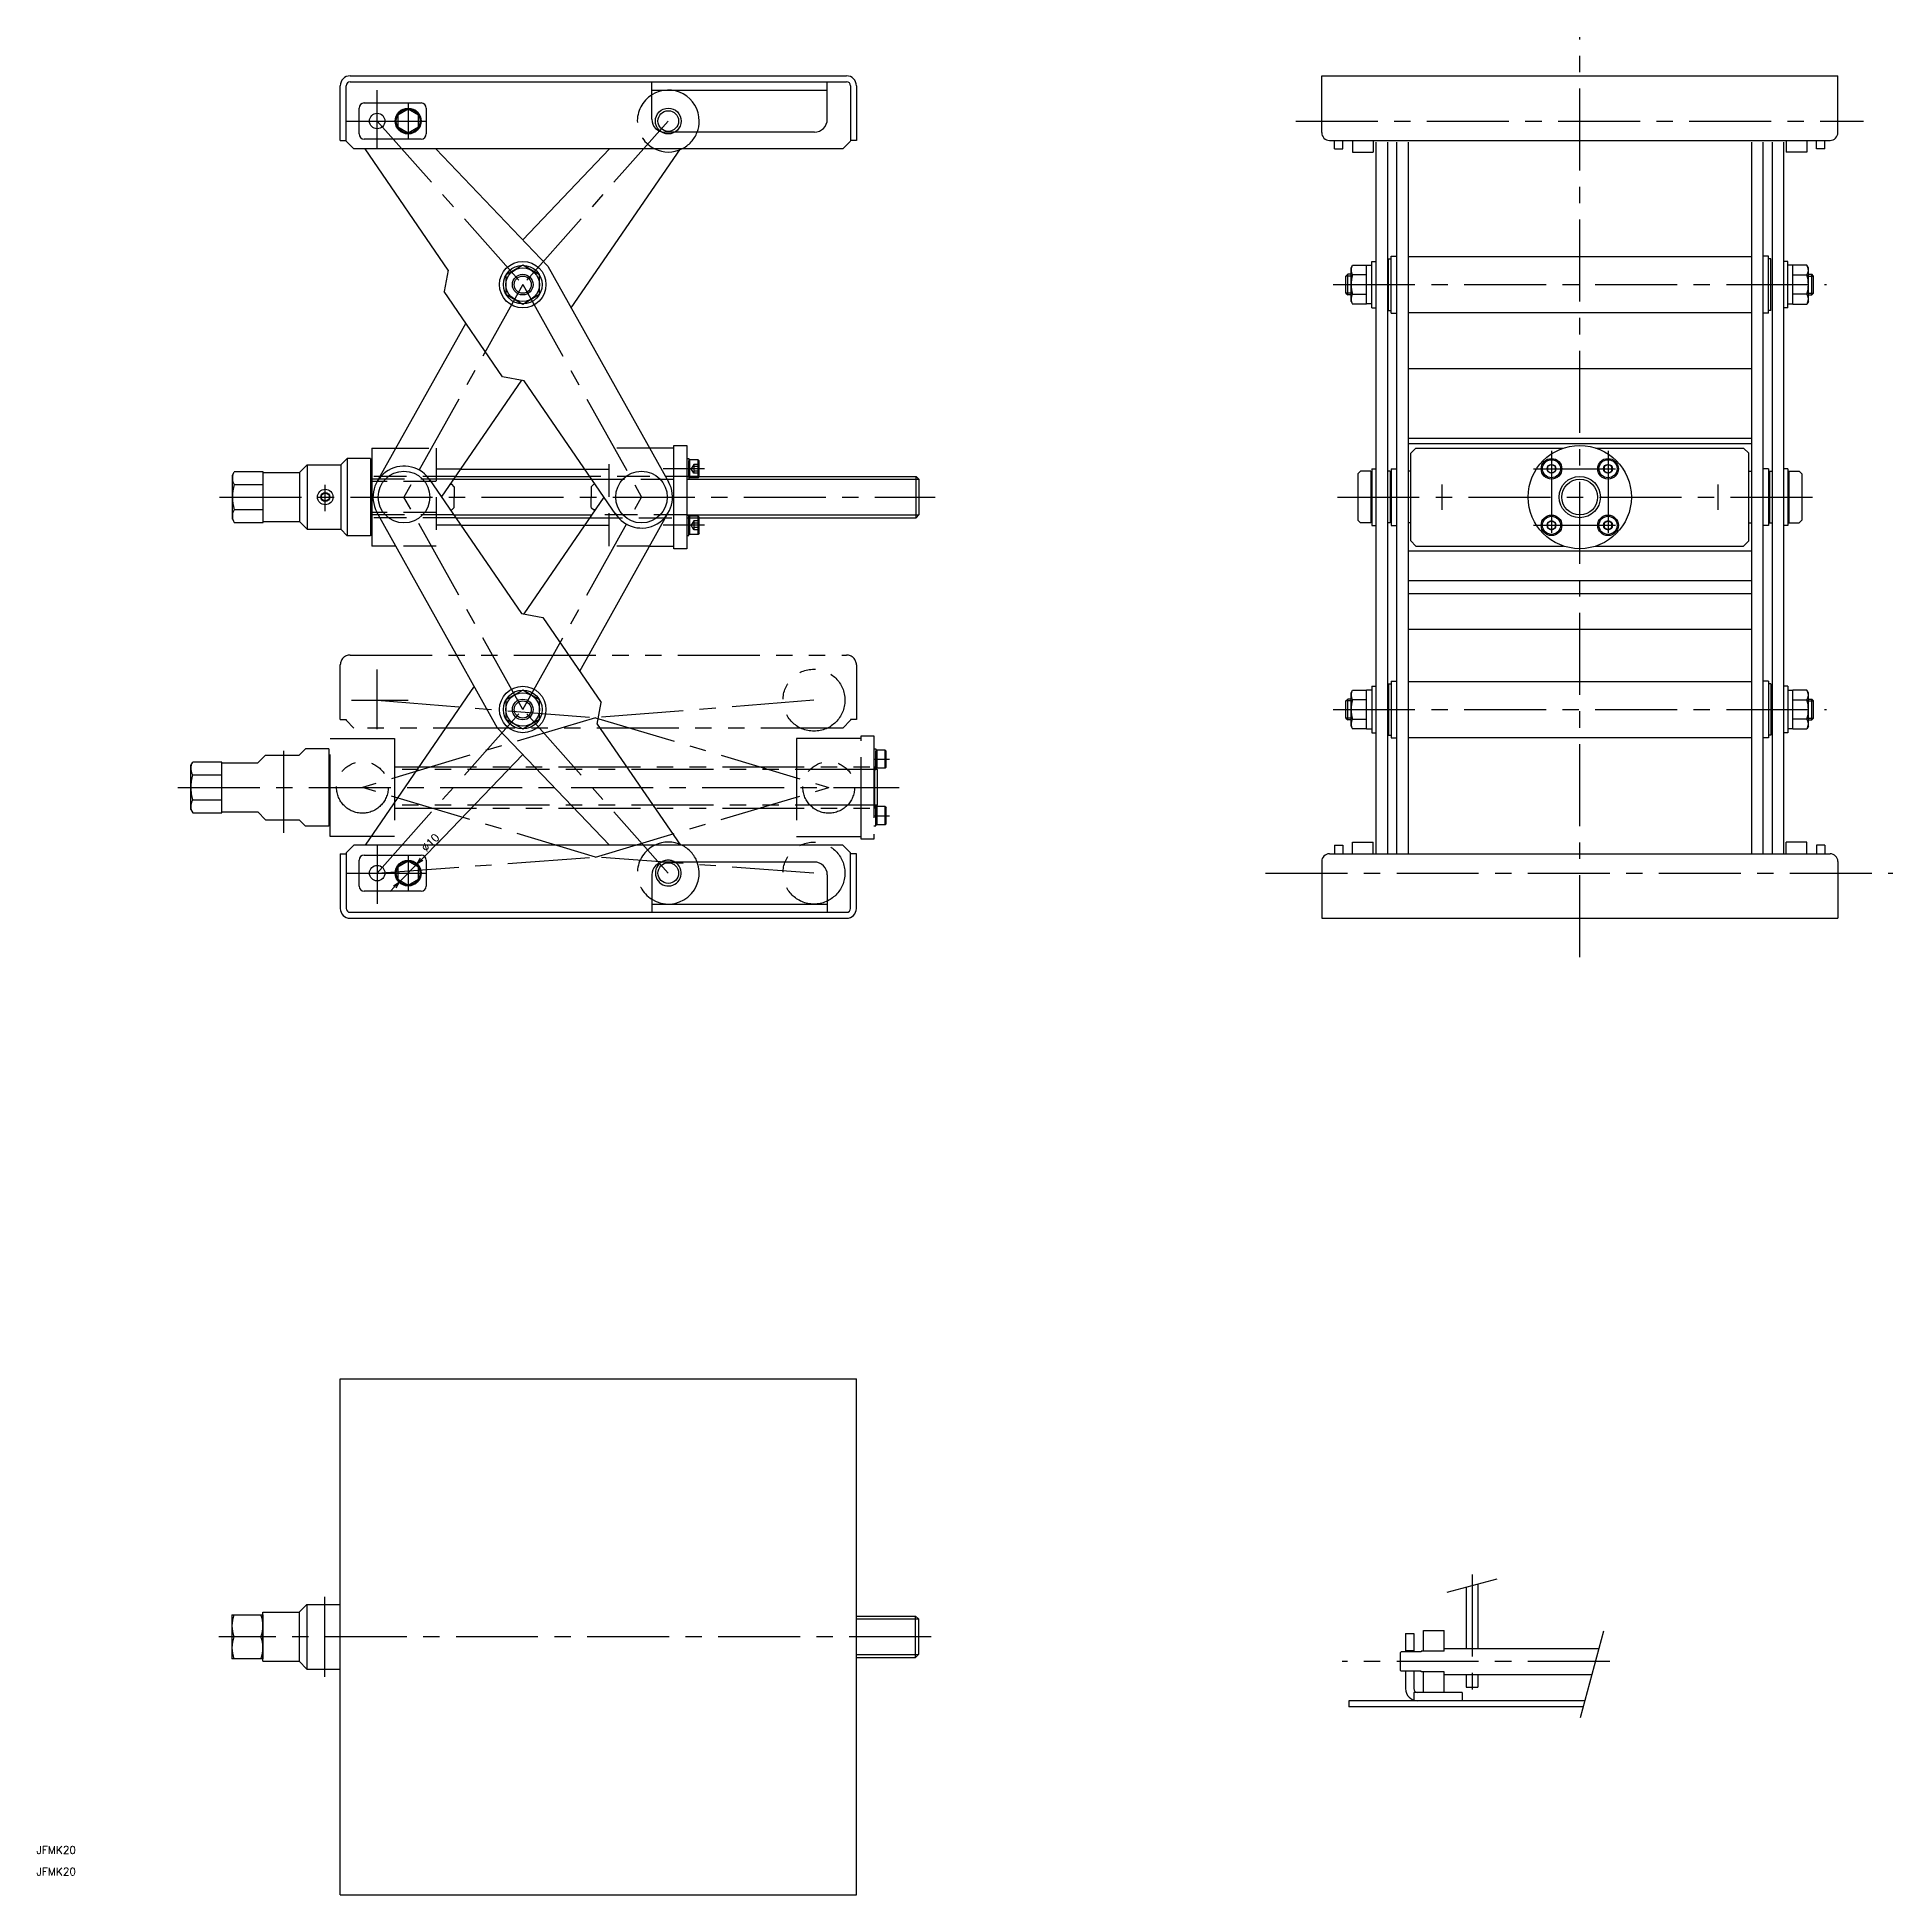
# Model space of a CAD drawing. Extents: x -117 to 602, y -100 to 973.
# Drawn here: x -117 to 602, y -100 to 620 of the extents above; entities that cross this region are included whole.
import ezdxf

# ---------------------------------------------------------------- set-up
doc = ezdxf.new("R2010")
doc.units = 0
doc.header["$PDMODE"] = 35
for name, pattern in [('CENTER', [50.8, 31.75, -6.35, 6.35, -6.35]), ('DASHED', [19.05, 12.7, -6.35]), ('PHANTOM', [63.5, 31.75, -6.35, 6.35, -6.35, 6.35, -6.35])]:
    doc.linetypes.add(name, pattern=pattern)
doc.layers.get('0').update_dxf_attribs({"linetype": 'CONTINUOUS'})
doc.layers.get('DEFPOINTS').update_dxf_attribs({"linetype": 'CONTINUOUS'})
doc.layers.add('CENTER', color=1, linetype='CENTER')
doc.styles.get("Standard").update_dxf_attribs({"font": 'txt.shx', "height": 3, "bigfont": 'bigfont.shx'})
doc.dimstyles.get("Standard").update_dxf_attribs({"dimtxt": 2.5, "dimasz": 2.5, "dimexe": 1.25, "dimexo": 0.625, "dimtad": 1, "dimcen": 2.5, "dimazin": 3, "dimtfac": 1, "dimtmove": 0, "dimatfit": 3})

msp = doc.modelspace()

# ---------------------------------------------------------------- blocks, each defined once
blk = doc.blocks.new('*U28')
at = {"color": 7, "linetype": 'CONTINUOUS'}
blk.add_text('JFMK20', height=3, dxfattribs=at).set_placement((-117.72, -84.1))
blk = doc.blocks.new('*U29')
at = {"color": 7, "linetype": 'CONTINUOUS'}
blk.add_text('JFMK20', height=3, dxfattribs=at).set_placement((-117.72, -92.48))
blk = doc.blocks.new('*U31')
at = {"color": 137, "linetype": 'CONTINUOUS'}
blk.add_text('∅10', height=3, rotation=45.6051, dxfattribs=at).set_placement((33.29, 303.92))
blk = doc.blocks.new('_OPEN30')
at = {"color": 0, "linetype": 'BYBLOCK'}
for p, q in [((-1, 0.27), (0, 0)), ((0, 0), (-1, -0.27)), ((0, 0), (-1, 0))]:
    blk.add_line(p, q, dxfattribs=at)
blk = doc.blocks.new('*D25')
at = {"color": 137, "linetype": 'CONTINUOUS'}
for p, q in [((38.72, 308.57), (31.55, 301.25)), ((22.8, 292.32), (29.8, 299.46)), ((21.05, 290.53), (19.3, 288.74))]:
    blk.add_line(p, q, dxfattribs=at)
at = {"layer": 'DEFPOINTS', "color": 0, "linetype": 'CONTINUOUS'}
for p in [(29.8, 299.46), (22.8, 292.32)]:
    blk.add_point(p, dxfattribs=at)
at = {"color": 7, "linetype": 'CONTINUOUS'}
blk.add_blockref('*U31', (0, 0), dxfattribs=at)
at = {"color": 137, "linetype": 'CONTINUOUS', "xscale": 2.5, "yscale": 2.5, "zscale": 2.5}
for p, rotation in [((29.8, 299.46), 225.6050995677173), ((22.8, 292.32), 45.60509956771723)]:
    blk.add_blockref('_OPEN30', p, dxfattribs=dict(at, rotation=rotation))

# ---------------------------------------------------------------- dimensions: what is measured, and where the dimension line sits
at = {"color": 7, "linetype": 'CONTINUOUS'}
dim = msp.add_diameter_dim_2p(p1=(22.802, 292.317), p2=(29.798, 299.462), dimstyle='Standard', dxfattribs=at)
dim.commit()
dim.dimension.update_dxf_attribs({"geometry": '*D25', "text_midpoint": (34.489, 307.29)})

# ---------------------------------------------------------------- linework, layer by layer
at = {"color": 7, "linetype": 'CONTINUOUS'}
for p, q in [((3.8, 604.79), (196.2, 604.79)), ((380.289, 604.79), (580.289, 604.79)), ((380.289, 582.79), (380.289, 604.79)), ((580.289, 582.79), (580.289, 604.79)), ((0, 579.79), (0, 600.99)), ((2.3, 579.49), (2.3, 600.99)), ((3.8, 602.49), (196.2, 602.49)), ((120.7, 587.99), (120.7, 602.49)), ((120.7, 599.29), (188.7, 599.29)), ((188.7, 587.99), (188.7, 602.49)), ((197.7, 600.99), (197.7, 579.79)), ((200, 600.99), (200, 579.79)), ((7.3, 582.29), (7.3, 592.29)), ((9.3, 594.29), (31.3, 594.29)), ((26.3, 591.908), (22.3, 589.599)), ((30.3, 589.599), (26.3, 591.908)), ((33.3, 592.29), (33.3, 582.29)), ((22.3, 589.599), (22.3, 584.98)), ((22.3, 584.98), (26.3, 582.671)), ((26.3, 582.671), (30.3, 584.98)), ((30.3, 584.98), (30.3, 589.599)), ((0, 579.79), (2.3, 579.79)), ((2.3, 579.49), (5.3, 576.49)), ((194.7, 576.49), (5.3, 576.49)), ((31.3, 580.29), (9.3, 580.29)), ((41.807, 529.54), (9.584, 576.49)), ((37.062, 576.49), (80.429, 531.087)), ((104.337, 576.49), (70.699, 541.273)), ((89.508, 514.85), (131.814, 576.49)), ((183.7, 582.99), (125.7, 582.99)), ((194.7, 576.49), (197.7, 579.49)), ((200, 579.79), (197.7, 579.79)), ((383.289, 579.79), (577.289, 579.79)), ((385.289, 576.49), (385.289, 579.79)), ((385.289, 576.49), (388.489, 576.49)), ((388.489, 576.49), (388.489, 579.79)), ((392.289, 579.79), (392.289, 575.29)), ((400.289, 579.79), (400.289, 575.29)), ((401.289, 579.09), (401.289, 303.39)), ((405.789, 579.09), (405.789, 303.39)), ((409.289, 579.09), (409.289, 303.39)), ((413.789, 579.09), (413.789, 303.39)), ((546.789, 579.09), (546.789, 303.39)), ((551.289, 579.09), (551.289, 303.39)), ((554.789, 579.09), (554.789, 303.39)), ((559.289, 579.09), (559.289, 303.39)), ((560.289, 579.79), (560.289, 575.29)), ((568.289, 579.79), (568.289, 575.29)), ((572.089, 576.49), (572.089, 579.79)), ((575.289, 576.49), (572.089, 576.49)), ((575.289, 576.49), (575.289, 579.79)), ((392.289, 575.29), (400.289, 575.29)), ((568.289, 575.29), (560.289, 575.29)), ((399.689, 514.9), (399.689, 532.9)), ((399.689, 532.9), (401.289, 532.9)), ((406.189, 513.9), (406.189, 533.9)), ((406.189, 533.9), (407.189, 533.9)), ((407.189, 512.9), (407.189, 534.9)), ((407.189, 534.9), (409.289, 534.9)), ((413.789, 534.75), (546.789, 534.75)), ((553.389, 534.9), (551.289, 534.9)), ((553.389, 512.9), (553.389, 534.9)), ((554.389, 533.9), (553.389, 533.9)), ((554.389, 513.9), (554.389, 533.9)), ((560.889, 532.9), (559.289, 532.9)), ((560.889, 514.9), (560.889, 532.9)), ((41.807, 529.54), (40.256, 521.198)), ((70.699, 531.405), (64.199, 527.653)), ((64.199, 527.653), (64.199, 520.147)), ((77.199, 527.653), (70.699, 531.405)), ((77.199, 520.147), (77.199, 527.653)), ((80.429, 531.087), (127.201, 447.446)), ((389.689, 527.223), (390.366, 527.9)), ((389.689, 520.576), (389.689, 527.223)), ((390.366, 519.9), (390.366, 527.9)), ((391.689, 527.9), (390.366, 527.9)), ((391.689, 530.4), (392.27, 531.405)), ((391.689, 517.4), (391.689, 530.4)), ((392.27, 531.405), (397.689, 531.405)), ((397.689, 527.653), (392.27, 527.653)), ((397.689, 516.394), (397.689, 531.405)), ((397.689, 531.4), (399.689, 531.4)), ((562.889, 531.4), (560.889, 531.4)), ((562.889, 516.394), (562.889, 531.405)), ((568.309, 531.405), (562.889, 531.405)), ((562.889, 527.653), (568.309, 527.653)), ((568.889, 530.4), (568.309, 531.405)), ((568.889, 517.4), (568.889, 530.4)), ((568.889, 527.9), (570.213, 527.9)), ((570.213, 519.9), (570.213, 527.9)), ((570.889, 527.223), (570.213, 527.9)), ((570.889, 520.576), (570.889, 527.223)), ((62.891, 488.219), (40.256, 521.198)), ((64.199, 520.147), (70.699, 516.394)), ((70.699, 516.394), (77.199, 520.147)), ((389.689, 520.576), (390.366, 519.9)), ((391.689, 519.9), (390.366, 519.9)), ((392.27, 520.147), (397.689, 520.147)), ((568.309, 520.147), (562.889, 520.147)), ((568.889, 519.9), (570.213, 519.9)), ((570.889, 520.576), (570.213, 519.9)), ((391.689, 517.4), (392.27, 516.394)), ((397.689, 516.394), (392.27, 516.394)), ((399.689, 516.4), (397.689, 516.4)), ((399.689, 514.9), (401.289, 514.9)), ((406.189, 513.9), (407.189, 513.9)), ((407.189, 512.9), (409.289, 512.9)), ((413.789, 513.05), (546.789, 513.05)), ((553.389, 512.9), (551.289, 512.9)), ((554.389, 513.9), (553.389, 513.9)), ((560.889, 514.9), (559.289, 514.9)), ((560.889, 516.4), (562.889, 516.4)), ((562.889, 516.394), (568.309, 516.394)), ((568.889, 517.4), (568.309, 516.394)), ((48.623, 509.008), (14.198, 447.446)), ((413.789, 491.366), (546.789, 491.366)), ((39.226, 441.59), (70.286, 486.844)), ((71.233, 486.667), (62.891, 488.219)), ((106.833, 434.799), (71.233, 486.667)), ((129.227, 461.59), (134.227, 461.59)), ((129.227, 421.59), (129.227, 461.59)), ((134.227, 461.59), (134.227, 421.59)), ((413.789, 464.431), (546.789, 464.431)), ((413.789, 462.388), (546.789, 462.388)), ((-12.829, 454.09), (-15.829, 451.09)), ((-12.829, 454.09), (0.171, 454.09)), ((-12.829, 454.09), (-12.829, 429.09)), ((2.671, 456.59), (0.171, 454.09)), ((0.171, 454.09), (0.171, 429.09)), ((11.671, 456.59), (2.671, 456.59)), ((2.671, 456.59), (2.671, 426.59)), ((11.671, 456.59), (11.671, 426.59)), ((12.171, 460.59), (12.171, 422.59)), ((12.171, 460.59), (21.547, 460.59)), ((129.227, 460.59), (119.851, 460.59)), ((134.227, 456.54), (135.027, 456.54)), ((135.027, 456.54), (135.027, 448.54)), ((135.427, 456.04), (135.027, 455.64)), ((135.027, 449.44), (135.027, 455.64)), ((135.427, 449.04), (135.427, 456.04)), ((138.627, 456.04), (135.427, 456.04)), ((138.627, 449.04), (138.627, 456.04)), ((138.627, 456.04), (139.027, 455.64)), ((139.027, 449.44), (139.027, 455.64)), ((416.789, 460.59), (414.789, 458.59)), ((414.789, 424.59), (414.789, 458.59)), ((416.789, 460.59), (474.044, 460.59)), ((469.339, 454.272), (467.839, 453.406)), ((470.839, 453.406), (469.339, 454.272)), ((486.534, 460.59), (543.789, 460.59)), ((491.239, 454.272), (489.739, 453.406)), ((492.739, 453.406), (491.239, 454.272)), ((543.789, 460.59), (545.789, 458.59)), ((545.789, 424.59), (545.789, 458.59)), ((-41.829, 450.09), (-41.069, 451.405)), ((-41.829, 433.09), (-41.829, 450.09)), ((-29.829, 451.405), (-41.069, 451.405)), ((-41.069, 446.497), (-29.829, 446.497)), ((-29.829, 431.775), (-29.829, 451.405)), ((-29.829, 451.09), (-15.829, 451.09)), ((-15.829, 451.09), (-15.829, 432.09)), ((34.565, 448.38), (70.165, 396.512)), ((42.658, 446.59), (43.171, 446.59)), ((44.171, 445.59), (43.171, 446.59)), ((44.717, 449.59), (96.682, 449.59)), ((46.673, 452.44), (94.725, 452.44)), ((97.227, 445.59), (98.227, 446.59)), ((98.741, 446.59), (98.227, 446.59)), ((134.227, 448.54), (135.027, 448.54)), ((135.027, 449.44), (135.427, 449.04)), ((138.627, 449.04), (135.427, 449.04)), ((139.027, 449.44), (138.627, 449.04)), ((139.027, 449.59), (223.089, 449.59)), ((223.089, 433.59), (223.089, 449.59)), ((224.171, 448.507), (223.089, 449.59)), ((224.171, 448.507), (224.171, 434.672)), ((395.289, 451.59), (394.289, 450.59)), ((395.289, 451.59), (394.289, 450.59)), ((394.289, 450.59), (394.289, 432.59)), ((394.289, 450.59), (394.289, 432.59)), ((399.289, 451.59), (395.289, 451.59)), ((399.289, 451.59), (395.289, 451.59)), ((399.289, 451.59), (399.289, 431.59)), ((399.689, 452.59), (401.289, 452.59)), ((399.689, 452.59), (399.689, 430.59)), ((406.789, 451.59), (405.789, 451.59)), ((406.789, 451.59), (406.789, 431.59)), ((407.189, 452.59), (409.289, 452.59)), ((407.189, 452.59), (407.189, 430.59)), ((414.789, 451.59), (413.789, 451.59)), ((467.839, 453.406), (467.839, 451.674)), ((467.839, 451.674), (469.339, 450.808)), ((469.339, 450.808), (470.839, 451.674)), ((470.839, 451.674), (470.839, 453.406)), ((489.739, 453.406), (489.739, 451.674)), ((489.739, 451.674), (491.239, 450.808)), ((491.239, 450.808), (492.739, 451.674)), ((492.739, 451.674), (492.739, 453.406)), ((545.789, 451.59), (546.789, 451.59)), ((553.389, 452.59), (551.289, 452.59)), ((553.389, 452.59), (553.389, 430.59)), ((553.789, 451.59), (554.789, 451.59)), ((553.789, 451.59), (553.789, 431.59)), ((560.889, 452.59), (559.289, 452.59)), ((560.889, 452.59), (560.889, 430.59)), ((561.289, 451.59), (565.289, 451.59)), ((561.289, 451.59), (561.289, 431.59)), ((565.289, 451.59), (566.289, 450.59)), ((566.289, 450.59), (566.289, 432.59)), ((-7.329, 442.456), (-5.829, 443.322)), ((-7.329, 440.724), (-7.329, 442.456)), ((-5.829, 439.858), (-7.329, 440.724)), ((-5.829, 443.322), (-4.329, 442.456)), ((-4.329, 440.724), (-5.829, 439.858)), ((-4.329, 442.456), (-4.329, 440.724)), ((44.171, 445.59), (44.171, 441.59)), ((44.171, 437.59), (44.171, 441.59)), ((102.172, 441.59), (71.112, 396.336)), ((97.227, 445.59), (97.227, 441.59)), ((97.227, 437.59), (97.227, 441.59)), ((-41.829, 433.09), (-41.069, 431.775)), ((-29.829, 436.682), (-41.069, 436.682)), ((-29.829, 432.09), (-15.829, 432.09)), ((-12.829, 429.09), (-15.829, 432.09)), ((60.969, 352.093), (14.198, 435.733)), ((42.658, 436.59), (43.171, 436.59)), ((44.171, 437.59), (43.171, 436.59)), ((44.717, 433.59), (96.682, 433.59)), ((92.776, 374.172), (127.201, 435.733)), ((97.227, 437.59), (98.227, 436.59)), ((98.741, 436.59), (98.227, 436.59)), ((134.227, 434.64), (135.027, 434.64)), ((135.027, 426.64), (135.027, 434.64)), ((135.427, 434.14), (135.027, 433.74)), ((135.027, 427.54), (135.027, 433.74)), ((135.427, 427.14), (135.427, 434.14)), ((138.627, 434.14), (135.427, 434.14)), ((138.627, 427.14), (138.627, 434.14)), ((138.627, 434.14), (139.027, 433.74)), ((139.027, 427.54), (139.027, 433.74)), ((139.027, 433.59), (223.089, 433.59)), ((223.089, 433.59), (224.171, 434.672)), ((394.289, 432.59), (395.289, 431.59)), ((394.289, 432.59), (395.289, 431.59)), ((469.339, 432.372), (467.839, 431.506)), ((470.839, 431.506), (469.339, 432.372)), ((491.239, 432.372), (489.739, 431.506)), ((492.739, 431.506), (491.239, 432.372)), ((566.289, 432.59), (565.289, 431.59)), ((-41.069, 431.775), (-29.829, 431.775)), ((-12.829, 429.09), (0.171, 429.09)), ((2.671, 426.59), (0.171, 429.09)), ((11.671, 426.59), (2.671, 426.59)), ((46.673, 430.74), (94.725, 430.74)), ((134.227, 426.64), (135.027, 426.64)), ((135.027, 427.54), (135.427, 427.14)), ((138.627, 427.14), (135.427, 427.14)), ((139.027, 427.54), (138.627, 427.14)), ((399.289, 431.59), (395.289, 431.59)), ((399.289, 431.59), (395.289, 431.59)), ((399.689, 430.59), (401.289, 430.59)), ((406.789, 431.59), (405.789, 431.59)), ((407.189, 430.59), (409.289, 430.59)), ((414.789, 431.59), (413.789, 431.59)), ((467.839, 431.506), (467.839, 429.774)), ((467.839, 429.774), (469.339, 428.908)), ((469.339, 428.908), (470.839, 429.774)), ((470.839, 429.774), (470.839, 431.506)), ((489.739, 431.506), (489.739, 429.774)), ((489.739, 429.774), (491.239, 428.908)), ((491.239, 428.908), (492.739, 429.774)), ((492.739, 429.774), (492.739, 431.506)), ((545.789, 431.59), (546.789, 431.59)), ((553.389, 430.59), (551.289, 430.59)), ((553.789, 431.59), (554.789, 431.59)), ((560.889, 430.59), (559.289, 430.59)), ((561.289, 431.59), (565.289, 431.59)), ((21.547, 422.59), (12.171, 422.59)), ((119.851, 422.59), (129.227, 422.59)), ((134.227, 421.59), (129.227, 421.59)), ((413.789, 420.792), (546.789, 420.792)), ((416.789, 422.59), (414.789, 424.59)), ((416.789, 422.59), (474.044, 422.59)), ((486.534, 422.59), (543.789, 422.59)), ((543.789, 422.59), (545.789, 424.59)), ((413.789, 409.272), (546.789, 409.272)), ((413.789, 404.23), (546.789, 404.23)), ((70.165, 396.512), (78.507, 394.96)), ((78.507, 394.96), (101.143, 361.981)), ((413.789, 390.404), (546.789, 390.404)), ((51.89, 368.329), (9.584, 306.69)), ((399.689, 368.279), (401.289, 368.279)), ((399.689, 368.279), (399.689, 350.279)), ((406.189, 369.279), (407.189, 369.279)), ((406.189, 369.279), (406.189, 349.279)), ((407.189, 370.279), (409.289, 370.279)), ((407.189, 370.279), (407.189, 348.279)), ((413.789, 370.129), (546.789, 370.129)), ((553.389, 370.279), (551.289, 370.279)), ((553.389, 370.279), (553.389, 348.279)), ((554.389, 369.279), (553.389, 369.279)), ((554.389, 369.279), (554.389, 349.279)), ((560.889, 368.279), (559.289, 368.279)), ((560.889, 368.279), (560.889, 350.279)), ((70.699, 366.785), (64.199, 363.032)), ((64.199, 363.032), (64.199, 355.527)), ((77.199, 363.032), (70.699, 366.785)), ((77.199, 355.527), (77.199, 363.032)), ((99.591, 353.639), (101.143, 361.981)), ((389.689, 362.603), (390.366, 363.279)), ((389.689, 355.956), (389.689, 362.603)), ((390.366, 355.279), (390.366, 363.279)), ((391.689, 363.279), (390.366, 363.279)), ((391.689, 363.279), (390.689, 363.279)), ((391.689, 365.779), (392.27, 366.785)), ((391.689, 352.779), (391.689, 365.779)), ((392.27, 366.785), (397.689, 366.785)), ((397.689, 363.032), (392.27, 363.032)), ((397.689, 351.774), (397.689, 366.785)), ((399.689, 366.779), (397.689, 366.779)), ((560.889, 366.779), (562.889, 366.779)), ((562.889, 351.774), (562.889, 366.785)), ((568.309, 366.785), (562.889, 366.785)), ((562.889, 363.032), (568.309, 363.032)), ((568.889, 365.779), (568.309, 366.785)), ((568.889, 352.779), (568.889, 365.779)), ((568.889, 363.279), (570.213, 363.279)), ((570.213, 355.279), (570.213, 363.279)), ((570.889, 362.603), (570.213, 363.279)), ((570.889, 355.956), (570.889, 362.603)), ((64.199, 355.527), (70.699, 351.774)), ((70.699, 351.774), (77.199, 355.527)), ((99.591, 353.639), (131.814, 306.69)), ((389.689, 355.956), (390.366, 355.279)), ((391.689, 355.279), (390.366, 355.279)), ((391.689, 352.779), (392.27, 351.774)), ((392.27, 355.527), (397.689, 355.527)), ((568.309, 355.527), (562.889, 355.527)), ((568.889, 352.779), (568.309, 351.774)), ((568.889, 355.279), (570.213, 355.279)), ((570.889, 355.956), (570.213, 355.279)), ((104.337, 306.69), (60.969, 352.093)), ((397.689, 351.774), (392.27, 351.774)), ((397.689, 351.779), (399.689, 351.779)), ((399.689, 350.279), (401.289, 350.279)), ((406.189, 349.279), (407.189, 349.279)), ((407.189, 348.279), (409.289, 348.279)), ((413.789, 348.429), (546.789, 348.429)), ((553.389, 348.279), (551.289, 348.279)), ((554.389, 349.279), (553.389, 349.279)), ((560.889, 350.279), (559.289, 350.279)), ((562.889, 351.779), (560.889, 351.779)), ((562.889, 351.774), (568.309, 351.774)), ((37.062, 306.69), (70.699, 341.906)), ((0, 303.39), (2.3, 303.39)), ((0, 303.39), (0, 282.19)), ((2.3, 303.69), (5.3, 306.69)), ((2.3, 303.69), (2.3, 282.19)), ((194.7, 306.69), (5.3, 306.69)), ((9.3, 302.89), (31.3, 302.89)), ((194.7, 306.69), (197.7, 303.69)), ((197.7, 303.39), (197.7, 303.69)), ((197.7, 282.19), (197.7, 303.39)), ((200, 303.39), (197.7, 303.39)), ((200, 282.19), (200, 303.39)), ((383.289, 303.39), (577.289, 303.39)), ((385.289, 306.69), (388.489, 306.69)), ((385.289, 306.69), (385.289, 303.39)), ((388.489, 306.69), (388.489, 303.39)), ((392.289, 303.39), (392.289, 307.89)), ((392.289, 307.89), (400.289, 307.89)), ((400.289, 303.39), (400.289, 307.89)), ((568.289, 307.89), (560.289, 307.89)), ((560.289, 303.39), (560.289, 307.89)), ((568.289, 303.39), (568.289, 307.89)), ((575.289, 306.69), (572.089, 306.69)), ((572.089, 306.69), (572.089, 303.39)), ((575.289, 306.69), (575.289, 303.39)), ((7.3, 290.89), (7.3, 300.89)), ((26.3, 300.488), (22.3, 298.178)), ((22.3, 298.178), (22.3, 293.559)), ((30.3, 298.178), (26.3, 300.488)), ((30.3, 293.559), (30.3, 298.178)), ((33.3, 300.89), (33.3, 290.89)), ((120.7, 295.19), (120.7, 284.725)), ((183.7, 300.19), (125.7, 300.19)), ((188.7, 295.19), (188.7, 280.69)), ((380.289, 300.39), (380.289, 278.39)), ((580.289, 300.39), (580.289, 278.39)), ((31.3, 288.89), (9.3, 288.89)), ((22.3, 293.559), (26.3, 291.25)), ((26.3, 291.25), (30.3, 293.559)), ((120.7, 284.725), (120.7, 280.69)), ((120.7, 283.89), (188.7, 283.89)), ((3.8, 280.69), (196.2, 280.69)), ((3.8, 278.39), (196.2, 278.39)), ((380.289, 278.39), (580.289, 278.39)), ((0, 100), (200, 100)), ((0, -100), (0, 100)), ((200, -100), (200, 100)), ((436.273, 19.204), (436.273, -4.59)), ((440.773, 20.41), (440.773, -4.59)), ((-42, 8.5), (-42, -8.5)), ((-42, 8.5), (-30, 8.5)), ((-30, -9.5), (-30, 9.5)), ((-30, 9.5), (-16, 9.5)), ((-30, 8.5), (-30, -8.5)), ((-13, 12.5), (-16, 9.5)), ((-16, 9.5), (-16, -9.5)), ((-13, 12.5), (-13, -12.5)), ((-13, 12.5), (0, 12.5)), ((200, 8), (222.917, 8)), ((222.917, -8), (222.917, 8)), ((224, 6.918), (222.917, 8)), ((-30.759, 0), (-41.241, 0)), ((224, 6.918), (224, -6.918)), ((224, 6.918), (224, -6.918)), ((412.773, 1.21), (412.773, -5.79)), ((412.773, 1.21), (415.973, 1.21)), ((415.973, 1.21), (415.973, -5.79)), ((419.773, 2.41), (427.773, 2.41)), ((419.773, -5.59), (419.773, 2.41)), ((427.773, -5.59), (427.773, 2.41)), ((222.917, -8), (224, -6.918)), ((411.107, -5.79), (410.773, -6.124)), ((410.773, -13.057), (410.773, -6.124)), ((418.773, -5.79), (411.107, -5.79)), ((412.773, -5.29), (415.973, -5.29)), ((427.773, -5.59), (418.773, -5.59)), ((418.773, -5.59), (418.773, -5.79)), ((427.773, -4.59), (487.641, -4.59)), ((-30, -8.5), (-42, -8.5)), ((-30, -9.5), (-16, -9.5)), ((-13, -12.5), (-16, -9.5)), ((-13, -12.5), (0, -12.5)), ((200, -8), (222.917, -8)), ((410.773, -13.057), (411.107, -13.39)), ((418.773, -13.39), (411.107, -13.39)), ((412.773, -13.39), (412.773, -20.09)), ((415.973, -13.39), (415.973, -20.09)), ((418.773, -13.59), (418.773, -13.39)), ((427.773, -13.59), (418.773, -13.59)), ((419.773, -21.59), (419.773, -13.59)), ((427.773, -21.59), (427.773, -13.59)), ((434.773, -21.59), (415.973, -21.59)), ((415.973, -21.59), (415.973, -24.79)), ((427.773, -14.59), (484.962, -14.59)), ((434.773, -21.59), (434.773, -24.79)), ((436.273, -14.59), (436.273, -19.59)), ((436.273, -19.59), (440.773, -19.59)), ((440.773, -14.59), (440.773, -19.59)), ((390.773, -24.79), (390.773, -27.09)), ((482.229, -24.79), (390.773, -24.79)), ((481.612, -27.09), (390.773, -27.09)), ((0, -100), (200, -100))]:
    msp.add_line(p, q, dxfattribs=at)
at = {"color": 3, "linetype": 'CONTINUOUS'}
for p, q in [((391.689, 527.223), (389.689, 527.223)), ((568.889, 527.223), (570.889, 527.223)), ((391.689, 520.576), (389.689, 520.576)), ((568.889, 520.576), (570.889, 520.576)), ((43.974, 448.507), (97.424, 448.507)), ((134.227, 448.507), (224.171, 448.507)), ((43.974, 434.672), (97.424, 434.672)), ((134.227, 434.672), (224.171, 434.672)), ((391.689, 362.603), (389.689, 362.603)), ((568.889, 362.603), (570.889, 362.603)), ((391.689, 355.956), (389.689, 355.956)), ((568.889, 355.956), (570.889, 355.956)), ((428.963, 17.245), (448.233, 22.408)), ((200, 6.918), (224, 6.918)), ((489.455, 2.18), (480.456, -31.405)), ((200, -6.918), (224, -6.918))]:
    msp.add_line(p, q, dxfattribs=at)
at = {"color": 3, "linetype": 'DASHED'}
for p, q in [((21.547, 460.59), (37.171, 460.59)), ((37.171, 460.59), (37.171, 422.59)), ((104.227, 422.59), (104.227, 460.59)), ((119.851, 460.59), (104.227, 460.59)), ((137.027, 454.272), (136.027, 452.54)), ((139.027, 454.272), (137.027, 454.272)), ((137.027, 454.272), (137.027, 450.808)), ((44.717, 449.59), (12.171, 449.59)), ((43.974, 448.507), (12.171, 448.507)), ((37.171, 447.59), (12.171, 447.59)), ((46.673, 452.44), (37.171, 452.44)), ((94.725, 452.44), (104.227, 452.44)), ((139.027, 449.59), (96.682, 449.59)), ((97.424, 448.507), (134.227, 448.507)), ((134.227, 449.59), (139.027, 449.59)), ((137.027, 450.808), (136.027, 452.54)), ((139.027, 453.406), (137.027, 453.406)), ((139.027, 451.674), (137.027, 451.674)), ((139.027, 450.808), (137.027, 450.808)), ((37.171, 435.59), (12.171, 435.59)), ((43.974, 434.672), (12.171, 434.672)), ((44.717, 433.59), (12.171, 433.59)), ((96.682, 433.59), (139.027, 433.59)), ((134.227, 434.672), (97.424, 434.672)), ((134.227, 433.59), (139.027, 433.59)), ((137.027, 432.372), (136.027, 430.64)), ((139.027, 432.372), (137.027, 432.372)), ((137.027, 432.372), (137.027, 428.908)), ((46.673, 430.74), (37.171, 430.74)), ((94.725, 430.74), (104.227, 430.74)), ((137.027, 428.908), (136.027, 430.64)), ((139.027, 431.506), (137.027, 431.506)), ((139.027, 429.774), (137.027, 429.774)), ((139.027, 428.908), (137.027, 428.908)), ((37.171, 422.59), (21.547, 422.59)), ((119.851, 422.59), (104.227, 422.59))]:
    msp.add_line(p, q, dxfattribs=at)
at = {"color": 3, "linetype": 'PHANTOM'}
for p, q in [((0, 355.39), (0, 376.59)), ((3.8, 380.39), (196.2, 380.39)), ((200, 376.59), (200, 355.39)), ((0, 355.39), (2.3, 355.39)), ((2.3, 355.39), (2.3, 355.09)), ((2.3, 355.09), (5.3, 352.09)), ((194.7, 352.09), (197.7, 355.09)), ((200, 355.39), (197.7, 355.39)), ((197.7, 355.39), (197.7, 355.09)), ((-3.937, 348.09), (21.063, 348.09)), ((-3.937, 310.09), (-3.937, 348.09)), ((194.7, 352.09), (5.3, 352.09)), ((21.063, 348.09), (21.063, 310.09)), ((201.779, 348.09), (176.779, 348.09)), ((176.779, 348.09), (176.779, 310.09)), ((201.779, 349.09), (206.779, 349.09)), ((201.779, 309.09), (201.779, 349.09)), ((206.779, 349.09), (206.779, 309.09)), ((-57.937, 337.59), (-57.178, 338.905)), ((-45.937, 338.905), (-57.178, 338.905)), ((-45.937, 320.59), (-45.937, 338.905)), ((-45.937, 319.275), (-45.937, 338.59)), ((-45.937, 338.59), (-31.937, 338.59)), ((-28.937, 341.59), (-31.937, 338.59)), ((-28.937, 341.59), (-15.937, 341.59)), ((-13.437, 344.09), (-15.937, 341.59)), ((-4.437, 344.09), (-13.437, 344.09)), ((-4.437, 344.09), (-4.437, 314.09)), ((206.779, 344.04), (207.579, 344.04)), ((207.579, 344.04), (207.579, 336.04)), ((207.979, 343.54), (207.579, 343.14)), ((207.579, 336.94), (207.579, 343.14)), ((207.979, 336.54), (207.979, 343.54)), ((211.179, 343.54), (207.979, 343.54)), ((211.179, 336.54), (211.179, 343.54)), ((211.179, 343.54), (211.579, 343.14)), ((211.579, 336.94), (211.579, 343.14)), ((-57.937, 320.59), (-57.937, 337.59)), ((-57.178, 333.997), (-45.937, 333.997)), ((21.063, 337.09), (206.98, 337.09)), ((208.063, 336.007), (21.063, 336.007)), ((206.779, 336.04), (207.579, 336.04)), ((208.063, 336.007), (206.98, 337.09)), ((206.98, 337.09), (206.98, 321.09)), ((207.579, 336.94), (207.979, 336.54)), ((211.179, 336.54), (207.979, 336.54)), ((208.063, 336.007), (208.063, 322.172)), ((211.579, 336.94), (211.179, 336.54)), ((-45.937, 324.182), (-57.178, 324.182)), ((-57.937, 320.59), (-57.178, 319.275)), ((-57.178, 319.275), (-45.937, 319.275)), ((-45.937, 319.59), (-31.937, 319.59)), ((-28.937, 316.59), (-31.937, 319.59)), ((208.063, 322.172), (21.063, 322.172)), ((21.063, 321.09), (206.98, 321.09)), ((206.779, 322.14), (207.579, 322.14)), ((206.98, 321.09), (208.063, 322.172)), ((207.579, 314.14), (207.579, 322.14)), ((207.979, 321.64), (207.579, 321.24)), ((207.579, 315.04), (207.579, 321.24)), ((207.979, 314.64), (207.979, 321.64)), ((211.179, 321.64), (207.979, 321.64)), ((211.179, 314.64), (211.179, 321.64)), ((211.179, 321.64), (211.579, 321.24)), ((211.579, 315.04), (211.579, 321.24)), ((-28.937, 316.59), (-15.937, 316.59)), ((-13.437, 314.09), (-15.937, 316.59)), ((-4.437, 314.09), (-13.437, 314.09)), ((21.063, 310.09), (-3.937, 310.09)), ((176.779, 310.09), (201.779, 310.09)), ((206.779, 314.14), (207.579, 314.14)), ((207.579, 315.04), (207.979, 314.64)), ((211.179, 314.64), (207.979, 314.64)), ((211.579, 315.04), (211.179, 314.64)), ((206.779, 309.09), (201.779, 309.09))]:
    msp.add_line(p, q, dxfattribs=at)
at = {"color": 7, "linetype": 'CONTINUOUS'}
for centre, radius in [((14.3, 587.29), 3), ((26.3, 587.29), 5), ((26.3, 587.29), 4.619), ((127.098, 587.29), 5), ((127.098, 587.29), 4), ((70.699, 523.9), 9), ((70.699, 523.9), 7.5), ((70.699, 523.9), 6.5), ((70.699, 523.9), 3.324), ((480.289, 441.59), 20), ((469.339, 452.54), 4), ((469.339, 452.54), 3.5), ((469.339, 452.54), 1.732), ((491.239, 452.54), 4), ((491.239, 452.54), 3.5), ((491.239, 452.54), 1.732), ((24.671, 441.59), 10), ((116.727, 441.59), 10), ((480.289, 441.59), 8), ((-5.829, 441.59), 3), ((-5.829, 441.59), 1.732), ((469.339, 430.64), 4), ((469.339, 430.64), 3.5), ((469.339, 430.64), 1.732), ((491.239, 430.64), 4), ((491.239, 430.64), 3.5), ((491.239, 430.64), 1.732), ((70.699, 359.279), 9), ((70.699, 359.279), 7.5), ((70.699, 359.279), 6.5), ((70.699, 359.279), 3.324), ((14.3, 295.89), 3), ((26.3, 295.89), 5), ((26.3, 295.869), 4.619), ((127.098, 295.89), 4)]:
    msp.add_circle(centre, radius, dxfattribs=at)
at = {"color": 3, "linetype": 'CONTINUOUS'}
for centre, radius in [((70.699, 523.9), 4), ((480.289, 441.59), 6.918), ((70.699, 359.279), 4)]:
    msp.add_circle(centre, radius, dxfattribs=at)
at = {"color": 3, "linetype": 'PHANTOM'}
for centre, radius in [((183.542, 362.89), 12), ((8.563, 329.09), 10), ((189.279, 329.09), 10), ((183.542, 295.89), 12)]:
    msp.add_circle(centre, radius, dxfattribs=at)
at = {"color": 7, "linetype": 'CONTINUOUS'}
for centre, radius, start, end in [((3.8, 600.99), 3.8, 90, 180), ((196.2, 600.99), 3.8, 0, 90), ((3.8, 600.99), 1.5, 90, 180), ((127.098, 587.29), 12, 360, 122.220996), ((196.2, 600.99), 1.5, 0, 90), ((9.3, 592.29), 2, 90, 180), ((31.3, 592.29), 2, 0, 90), ((125.7, 587.99), 5, 180, 270), ((127.098, 587.29), 12, 339.002124, 0), ((183.7, 587.99), 5, 270, 0), ((9.3, 582.29), 2, 180, 270), ((31.3, 582.29), 2, 270, 0), ((127.098, 587.29), 12, 244.158067, 295.841933), ((383.289, 582.79), 3, 180, 270), ((577.289, 582.79), 3, 270, 0), ((395.012, 529.529), 3.323, 154.384247, 214.384247), ((404.109, 523.9), 12.419, 162.412046, 197.587954), ((565.567, 529.529), 3.323, 325.615753, 25.615753), ((556.47, 523.9), 12.419, 342.412046, 17.587954), ((395.012, 518.271), 3.323, 145.615753, 205.615753), ((565.567, 518.271), 3.323, 334.384247, 34.384247), ((24.671, 441.59), 12, 31.644781, 209.213834), ((-37.484, 448.951), 4.345, 154.384247, 214.384247), ((-25.588, 441.59), 16.241, 162.412046, 197.587954), ((116.727, 441.59), 12, 211.644781, 29.213834), ((-37.484, 434.228), 4.345, 145.615753, 205.615753), ((395.012, 364.909), 3.323, 154.384247, 214.384247), ((404.109, 359.279), 12.419, 162.412046, 197.587954), ((565.567, 364.909), 3.323, 325.615753, 25.615753), ((556.47, 359.279), 12.419, 342.412046, 17.587954), ((395.012, 353.65), 3.323, 145.615753, 205.615753), ((565.567, 353.65), 3.323, 334.384247, 34.384247), ((9.3, 300.89), 2, 90, 180), ((31.3, 300.89), 2, 0, 90), ((127.098, 295.89), 12, 64.158067, 115.841933), ((383.289, 300.39), 3, 90, 180), ((577.289, 300.39), 3, 0, 90), ((125.7, 295.19), 5, 90, 180), ((127.098, 295.89), 12, 237.778988, 20.997876), ((127.098, 295.89), 5, 125.590044, 59.316583), ((183.7, 295.19), 5, 0, 90), ((9.3, 290.89), 2, 180, 270), ((31.3, 290.89), 2, 270, 0), ((3.8, 282.19), 3.8, 180, 270), ((3.8, 282.19), 1.5, 180, 270), ((196.2, 282.19), 1.5, 270, 0), ((196.2, 282.19), 3.8, 270, 0), ((-29.725, 4.25), 12.276, 159.743842, 200.256158), ((-42.276, 4.25), 12.276, 339.743842, 20.256158), ((-29.725, -4.25), 12.276, 159.743842, 200.256158), ((-42.276, -4.25), 12.276, 339.743842, 20.256158), ((417.473, -20.09), 4.7, 180, 270), ((417.473, -20.09), 1.5, 180, 270)]:
    msp.add_arc(centre, radius, start, end, dxfattribs=at)
at = {"color": 3, "linetype": 'DASHED'}
for centre, radius, start, end in [((127.098, 587.29), 12, 122.220996, 244.158067), ((127.098, 587.29), 12, 295.841933, 339.002124), ((127.098, 295.89), 12, 115.841933, 237.778988), ((127.098, 295.89), 12, 20.997876, 64.158067), ((127.098, 295.89), 5, 59.316583, 125.590044)]:
    msp.add_arc(centre, radius, start, end, dxfattribs=at)
at = {"color": 3, "linetype": 'PHANTOM'}
for centre, radius, start, end in [((3.8, 376.59), 3.8, 90, 180), ((196.2, 376.59), 3.8, 0, 90), ((-53.592, 336.451), 4.345, 154.384247, 214.384247), ((-41.696, 329.09), 16.241, 162.412046, 197.587954), ((-53.592, 321.728), 4.345, 145.615753, 205.615753)]:
    msp.add_arc(centre, radius, start, end, dxfattribs=at)
at = {"layer": 'CENTER', "color": 1, "linetype": 'CENTER'}
for p, q in [((480.289, 263.331), (480.289, 619.79)), ((14.3, 576.49), (14.3, 599.203)), ((26.3, 594.29), (26.3, 580.29)), ((2.3, 587.29), (33.3, 587.29)), ((14.3, 587.29), (70.699, 523.9)), ((127.098, 587.29), (70.699, 523.9)), ((370.289, 587.29), (590.289, 587.29)), ((70.699, 523.9), (24.671, 441.59)), ((70.699, 523.9), (116.727, 441.59)), ((384.689, 523.9), (575.889, 523.9)), ((469.339, 459.54), (469.339, 423.64)), ((491.239, 459.54), (491.239, 423.64)), ((-5.829, 436.09), (-5.829, 446.322)), ((141.081, 452.54), (125.138, 452.54)), ((426.789, 446.516), (426.789, 436.579)), ((462.339, 452.54), (498.239, 452.54)), ((533.789, 446.516), (533.789, 436.579)), ((-46.829, 441.59), (230.557, 441.59)), ((70.699, 359.279), (24.671, 441.59)), ((70.699, 359.279), (116.727, 441.59)), ((386.357, 441.59), (573.289, 441.59)), ((141.081, 430.64), (125.138, 430.64)), ((462.339, 430.64), (498.239, 430.64)), ((14.3, 351.69), (14.3, 374.803)), ((4.3, 362.89), (26.3, 362.89)), ((14.3, 362.89), (98.921, 356.09)), ((183.542, 362.89), (98.921, 356.09)), ((98.921, 356.09), (8.563, 329.09)), ((14.3, 295.89), (70.699, 359.279)), ((127.098, 295.89), (70.699, 359.279)), ((98.921, 356.09), (189.279, 329.09)), ((384.689, 359.279), (575.889, 359.279)), ((-21.937, 311.528), (-21.937, 346.646)), ((206.779, 340.09), (212.779, 340.09)), ((-62.937, 329.09), (216.579, 329.09)), ((98.921, 302.09), (8.563, 329.09)), ((98.921, 302.09), (189.279, 329.09)), ((206.779, 318.09), (212.779, 318.09)), ((14.3, 306.69), (14.3, 283.976)), ((26.3, 302.89), (26.3, 288.89)), ((2.3, 295.89), (33.3, 295.89)), ((14.3, 295.89), (98.921, 302.09)), ((183.542, 295.89), (98.921, 302.09)), ((358.551, 295.89), (601.61, 295.89)), ((438.598, 24.076), (438.598, -22.202)), ((-6, -15.5), (-6, 15.5)), ((229, 0), (-47, 0)), ((491.894, -9.59), (388.273, -9.59))]:
    msp.add_line(p, q, dxfattribs=at)

# ---------------------------------------------------------------- block references
at = {"color": 7, "linetype": 'CONTINUOUS'}
for name in ['*U28', '*U29']:
    msp.add_blockref(name, (0, 0), dxfattribs=at)

msp.set_redraw_order([(e.dxf.handle, doc.entitydb.next_handle()) for e in msp.query("TEXT MTEXT ATTDEF DIMENSION ARC_DIMENSION")])  # texts and dimensions are drawn at this point

doc.saveas('drawing.dxf')
